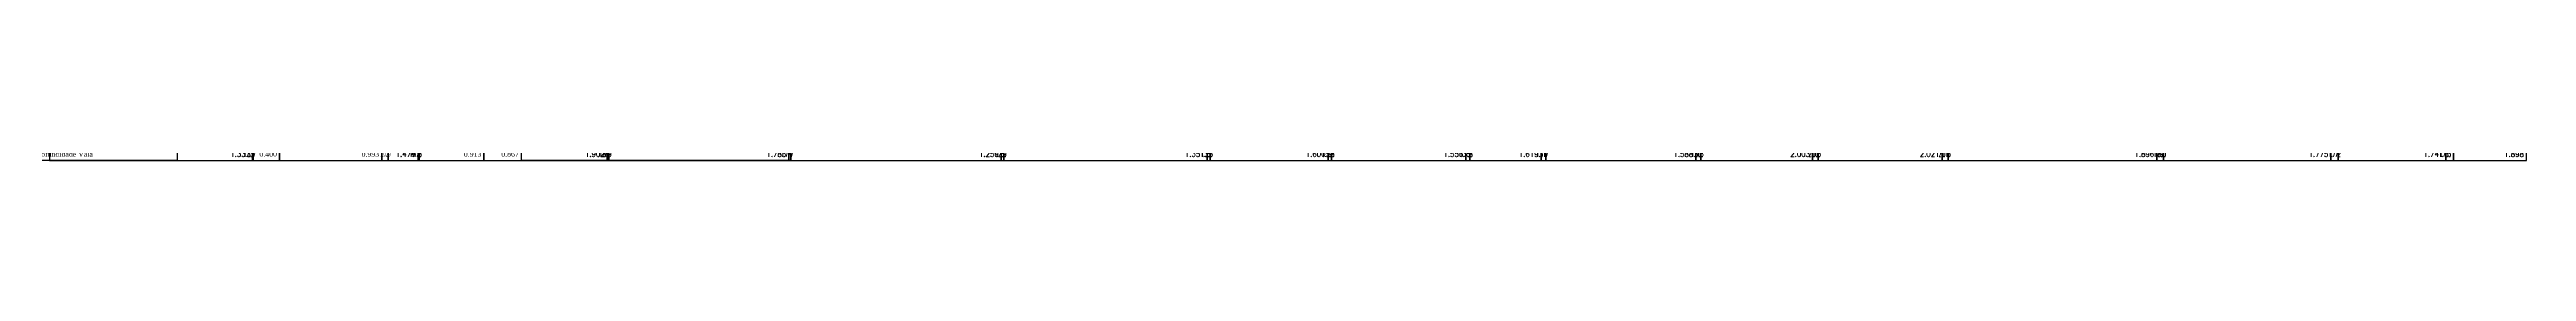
# Model space of a CAD drawing. Extents: x -44 to 717176, y -20 to 14707758.
# Drawn here: x 5 to 489.7, y -12.5 to -12.5 of the extents above; entities that cross this region are included whole.
import ezdxf
from ezdxf.enums import TextEntityAlignment as Align

# ---------------------------------------------------------------- set-up
doc = ezdxf.new("R2010")
doc.units = 0
doc.layers.add('PS_PERFIL_COTA_LIN', color=7, linetype='Continuous')
doc.layers.add('PS_PERFIL_COTA_TXT', color=5, linetype='Continuous')
doc.styles.add('ROMANS', font='ROMANS.shx', dxfattribs={"height": 2})
doc.styles.get("Standard").update_dxf_attribs({"font": 'times.ttf'})

msp = doc.modelspace()

# ---------------------------------------------------------------- linework, layer by layer
at = {"layer": 'PS_PERFIL_COTA_LIN', "linetype": 'Continuous'}
for points in [[(30, -10), (30, -12.5), (1, -12.5), (1, -10)], [(5, -10), (5, -12.5), (44.72, -12.5), (44.72, -10)], [(30, -10), (30, -12.5), (50, -12.5), (50, -10)], [(44.72, -10), (44.72, -12.5), (44.82, -12.5), (44.82, -10)], [(44.82, -10), (44.82, -12.5), (77.1, -12.5), (77.1, -10)], [(50, -10), (50, -12.5), (70, -12.5), (70, -10)], [(70, -10), (70, -12.5), (71.23, -12.5), (71.23, -10)], [(71.23, -10), (71.23, -12.5), (90, -12.5), (90, -10)], [(77.1, -10), (77.1, -12.5), (77.3, -12.5), (77.3, -10)], [(77.3, -10), (77.3, -12.5), (114.13, -12.5), (114.13, -10)], [(90, -10), (90, -12.5), (97.33, -12.5), (97.33, -10)], [(150, -10), (150, -12.5), (97.33, -12.5), (97.33, -10)], [(114.13, -10), (114.13, -12.5), (114.43, -12.5), (114.43, -10)], [(114.43, -10), (114.43, -12.5), (149.64, -12.5), (149.64, -10)], [(149.64, -10), (149.64, -12.5), (150.04, -12.5), (150.04, -10)], [(150.04, -10), (150.04, -12.5), (191.24, -12.5), (191.24, -10)], [(191.24, -10), (191.24, -12.5), (191.74, -12.5), (191.74, -10)], [(191.74, -10), (191.74, -12.5), (231.52, -12.5), (231.52, -10)], [(231.52, -10), (231.52, -12.5), (232.12, -12.5), (232.12, -10)], [(232.12, -10), (232.12, -12.5), (255.18, -12.5), (255.18, -10)], [(255.18, -10), (255.18, -12.5), (255.88, -12.5), (255.88, -10)], [(255.88, -10), (255.88, -12.5), (282.13, -12.5), (282.13, -10)], [(282.13, -10), (282.13, -12.5), (282.93, -12.5), (282.93, -10)], [(282.93, -10), (282.93, -12.5), (296.86, -12.5), (296.86, -10)], [(296.86, -10), (296.86, -12.5), (297.76, -12.5), (297.76, -10)], [(297.76, -10), (297.76, -12.5), (327.12, -12.5), (327.12, -10)], [(327.12, -10), (327.12, -12.5), (328.12, -12.5), (328.12, -10)], [(328.12, -10), (328.12, -12.5), (349.98, -12.5), (349.98, -10)], [(349.98, -10), (349.98, -12.5), (351.08, -12.5), (351.08, -10)], [(351.08, -10), (351.08, -12.5), (375.31, -12.5), (375.31, -10)], [(375.31, -10), (375.31, -12.5), (376.51, -12.5), (376.51, -10)], [(376.51, -10), (376.51, -12.5), (417.32, -12.5), (417.32, -10)], [(417.32, -10), (417.32, -12.5), (418.62, -12.5), (418.62, -10)], [(418.62, -10), (418.62, -12.5), (451.4, -12.5), (451.4, -10)], [(451.4, -10), (451.4, -12.5), (452.8, -12.5), (452.8, -10)], [(452.8, -10), (452.8, -12.5), (473.89, -12.5), (473.89, -10)], [(473.89, -10), (473.89, -12.5), (475.39, -12.5), (475.39, -10)], [(475.39, -10), (475.39, -12.5), (489.67, -12.5), (489.67, -10)]]:
    msp.add_lwpolyline(points, close=True, dxfattribs=at)
for points in [[(5, -12.5), (44.72, -12.5)], [(44.82, -12.5), (77.1, -12.5)], [(50, -12.5), (70, -12.5)], [(70, -12.5), (71.23, -12.5)], [(77.3, -12.5), (114.13, -12.5)], [(90, -12.5), (97.33, -12.5)], [(114.43, -12.5), (149.64, -12.5)], [(150.04, -12.5), (191.24, -12.5)], [(191.74, -12.5), (231.52, -12.5)], [(232.12, -12.5), (255.18, -12.5)], [(255.88, -12.5), (282.13, -12.5)], [(282.93, -12.5), (296.86, -12.5)], [(297.76, -12.5), (327.12, -12.5)], [(328.12, -12.5), (349.98, -12.5)], [(351.08, -12.5), (375.31, -12.5)], [(376.51, -12.5), (417.32, -12.5)], [(418.62, -12.5), (451.4, -12.5)], [(452.8, -12.5), (473.89, -12.5)], [(475.39, -12.5), (489.67, -12.5)]]:
    msp.add_lwpolyline(points, dxfattribs=at)

# ---------------------------------------------------------------- texts
at = {"layer": 'PS_PERFIL_COTA_TXT'}
msp.add_text('Profundidade Vala', height=1, dxfattribs=at).set_placement((2, -11.25), align=Align.MIDDLE_LEFT)
at = {"layer": 'PS_PERFIL_COTA_TXT', "style": 'ROMANS'}
for s, p in [('1.337', (44.22, -11.25)), ('1.474', (76.6, -11.25)), ('1.902', (113.63, -11.25)), ('1.783', (149.14, -11.25)), ('1.259', (190.74, -11.25)), ('1.351', (231.02, -11.25)), ('1.600', (254.68, -11.25)), ('1.556', (281.63, -11.25)), ('1.619', (296.36, -11.25)), ('1.588', (326.62, -11.25)), ('2.003', (349.48, -11.25)), ('2.021', (374.81, -11.25)), ('1.896', (416.82, -11.25)), ('1.775', (450.9, -11.25)), ('1.741', (473.39, -11.25)), ('1.898', (489.17, -11.25))]:
    msp.add_text(s, height=1, dxfattribs=at).set_placement(p, align=Align.MIDDLE_RIGHT)
at = {"layer": 'PS_PERFIL_COTA_TXT', "style": 'ROMANS', "width": 0.5}
for s, p in [('1.337', (45.32, -11.25)), ('1.476', (77.8, -11.25)), ('1.899', (114.93, -11.25)), ('1.777', (150.54, -11.25)), ('1.259', (192.24, -11.25)), ('1.356', (232.62, -11.25)), ('1.598', (256.38, -11.25)), ('1.558', (283.43, -11.25)), ('1.617', (298.26, -11.25)), ('1.605', (328.62, -11.25)), ('2.003', (351.58, -11.25)), ('2.016', (377.01, -11.25)), ('1.890', (419.12, -11.25)), ('1.772', (453.3, -11.25)), ('1.755', (474.89, -11.25))]:
    msp.add_text(s, height=1, dxfattribs=at).set_placement(p, align=Align.MIDDLE_RIGHT)
at = {"layer": 'PS_PERFIL_COTA_TXT'}
for s, p in [('0.400', (49.5, -11.25)), ('0.993', (69.5, -11.25)), ('0.913', (89.5, -11.25)), ('0.867', (96.83, -11.25))]:
    msp.add_text(s, height=1, dxfattribs=at).set_placement(p, align=Align.MIDDLE_RIGHT)
at = {"layer": 'PS_PERFIL_COTA_TXT', "width": 0.5}
msp.add_text('1.029', height=1, dxfattribs=at).set_placement((71.73, -11.25), align=Align.MIDDLE_RIGHT)

doc.saveas('drawing.dxf')
